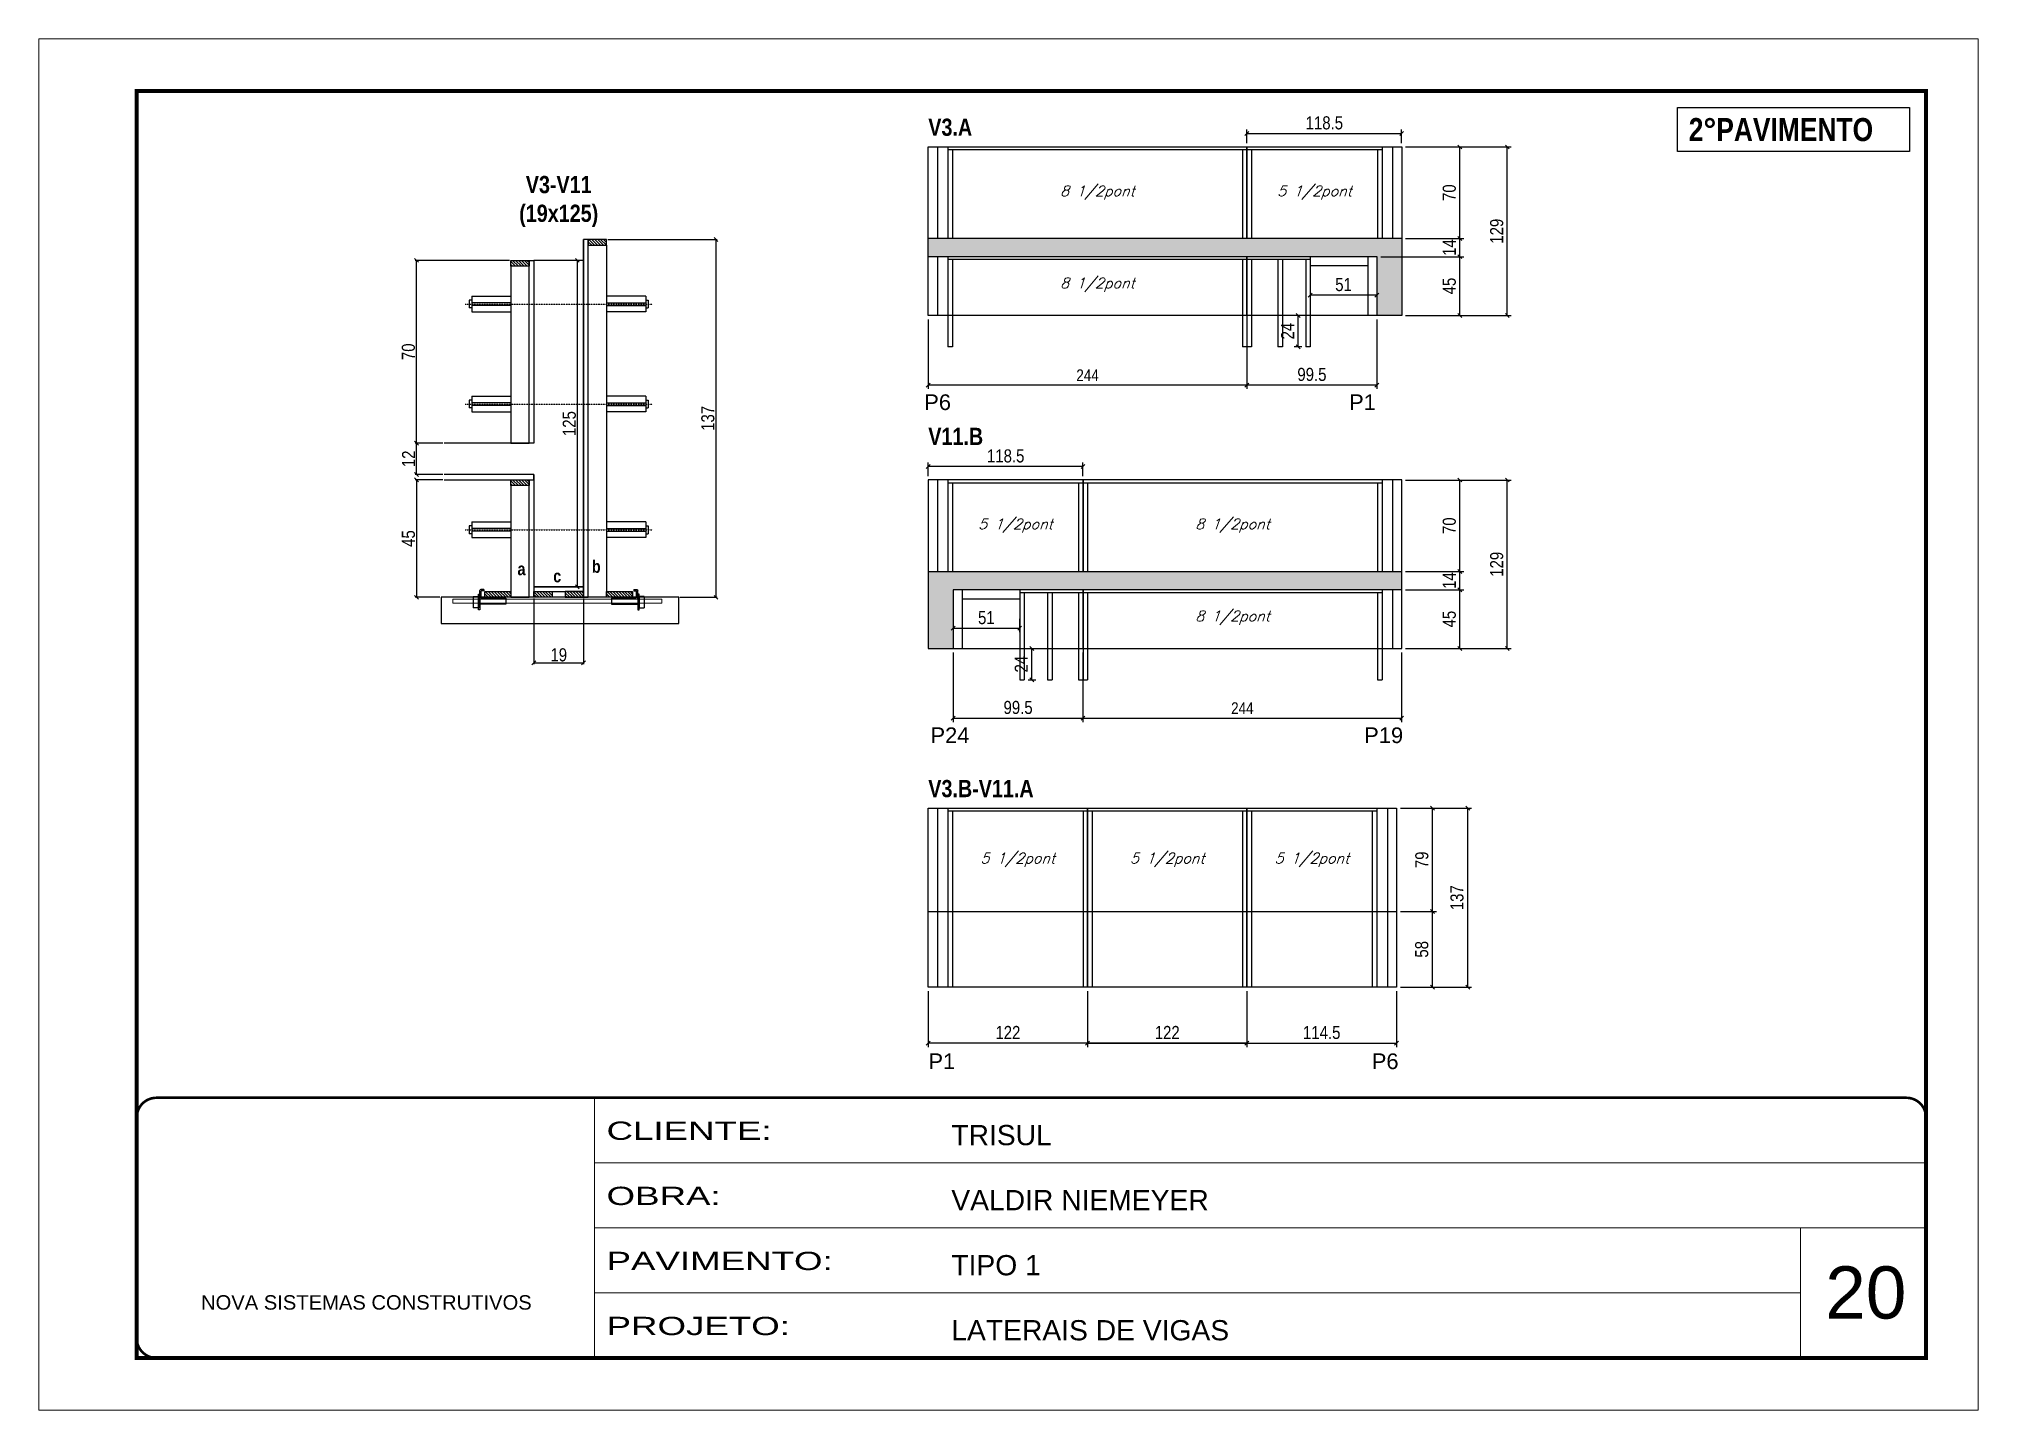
# Model space of a CAD drawing. Extents: x 3330 to 22105, y 1197 to 30204.
# Drawn here: x 17615 to 19100, y 24169 to 25219 of the extents above; entities that cross this region are included whole.
import ezdxf

# ---------------------------------------------------------------- set-up
doc = ezdxf.new("R2010")
doc.units = 0
for name, pattern in [('CONTINUO', [0]), ('DASHED', [0.75, 0.5, -0.25]), ('HIDDEN', [0.375, 0.25, -0.125])]:
    doc.linetypes.add(name, pattern=pattern)
for name, color, linetype in [('5', 5, 'Continuous'), ('barrote', 251, 'Continuous'), ('COTA', 241, 'Continuous'), ('detalhes', 4, 'Continuous'), ('NOMENCLATURA', 7, 'Continuous'), ('Painéis', 200, 'Continuous'), ('presilha', 1, 'Continuous'), ('SARR_2.2x10', 60, 'Continuous'), ('SARR_2.2x7', 40, 'Continuous'), ('SARR_3.5x7', 81, 'Continuous'), ('TENSOR', 3, 'Continuous'), ('texto', 7, 'Continuous')]:
    doc.layers.add(name, color=color, linetype=linetype)
for name, color, linetype, lineweight in [('CARIMBO', 255, 'Continuous', 9), ('CONCRETO', 251, 'Continuous', 25), ('Folhas', 255, 'Continuous', 9), ('SARRAFO DE PRESSAO', 251, 'DASHED', 9), ('SCO-___-LAJ', 2, 'Continuous', 0)]:
    doc.layers.add(name, color=color, linetype=linetype, lineweight=lineweight)
doc.styles.add('ARIAL', font='arial.ttf')
doc.styles.add('COTA TECNICA', font='techl___.ttf', dxfattribs={"height": 10})
doc.styles.add('COTA TECNICA 2X', font='techl___.ttf', dxfattribs={"height": 10})
doc.styles.add('COTA TECNICA-50', font='techl___.ttf', dxfattribs={"height": 9})
doc.styles.add('Romans', font='romans.shx')
doc.styles.get("Standard").update_dxf_attribs({"font": 'arial.ttf'})
doc.styles.add('TECNICA', font='techb___.ttf', dxfattribs={"height": 10})
doc.styles.add('Tecnologia', font='')
doc.styles.get('Tecnologia').set_extended_font_data('Forgotten Futurist')
doc.dimstyles.new('COTA PAINEL-50', dxfattribs={"dimtxt": 9, "dimasz": 3, "dimexe": 3, "dimexo": 3, "dimgap": 3, "dimtad": 1, "dimdec": 1, "dimzin": 12, "dimdsep": 46, "dimtxsty": 'COTA TECNICA-50', "dimblk1": 'OBLIQUE', "dimblk2": 'OBLIQUE', "dimsah": 1, "dimcen": 0.9, "dimclrd": 4, "dimclre": 4, "dimclrt": 240, "dimadec": 1, "dimazin": 3, "dimtfac": 1, "dimtdec": 1, "dimtmove": 0, "dimatfit": 3, "dimfxl": 1, "dimtolj": 1, "dimtzin": 12, "dimarcsym": 0})
doc.dimstyles.new('PAINEL', dxfattribs={"dimtxt": 10, "dimasz": 3, "dimexe": 3, "dimexo": 3, "dimgap": 3, "dimtad": 1, "dimdec": 1, "dimzin": 12, "dimdsep": 46, "dimtxsty": 'COTA TECNICA', "dimblk1": 'OBLIQUE', "dimblk2": 'OBLIQUE', "dimsah": 1, "dimcen": 0.9, "dimclrd": 4, "dimclre": 4, "dimclrt": 240, "dimadec": 1, "dimazin": 3, "dimtfac": 1, "dimtdec": 1, "dimtmove": 0, "dimatfit": 3, "dimfxl": 1, "dimtolj": 1, "dimtzin": 12, "dimarcsym": 0})
doc.dimstyles.new('SECAO', dxfattribs={"dimscale": 0.333333, "dimtxt": 5, "dimasz": 9, "dimexe": 3, "dimexo": 3, "dimgap": 3, "dimtad": 1, "dimdec": 1, "dimlfac": 0.5, "dimzin": 12, "dimdsep": 46, "dimtxsty": 'COTA TECNICA 2X', "dimblk1": 'OBLIQUE', "dimblk2": 'OBLIQUE', "dimsah": 1, "dimcen": 0.9, "dimclrd": 4, "dimclre": 4, "dimclrt": 240, "dimadec": 1, "dimazin": 3, "dimtfac": 1, "dimtdec": 1, "dimtmove": 0, "dimatfit": 3, "dimfxl": 1, "dimtolj": 1, "dimtzin": 12, "dimarcsym": 0})

msp = doc.modelspace()

# ---------------------------------------------------------------- texts
at = {"layer": '5', "linetype": 'Continuous'}
for s, rotation, p in [('P6', 359.99996, (18292.53, 24934.58)), ('P1', 359.99996, (18617.87, 24934.58)), ('P24', 0.00004, (18297.31, 24679.6)), ('P19', 0.00004, (18629.4, 24679.6)), ('P1', 359.99996, (18295.76, 24430)), ('P6', 359.99996, (18635.22, 24430))]:
    msp.add_text(s, height=12, rotation=rotation, dxfattribs=at).set_placement(p)
at = {"layer": 'CARIMBO', "style": 'ARIAL'}
msp.add_text('20', height=40, dxfattribs=at).set_placement((18982.42, 24238.97))
at = {"layer": 'detalhes', "style": 'TECNICA'}
for s, p in [('a', (17981.09, 24808.1)), ('b', (18038.05, 24810)), ('c', (18008.49, 24802.67))]:
    msp.add_text(s, height=9.6, dxfattribs=at).set_placement(p)
at = {"layer": 'NOMENCLATURA', "style": 'TECNICA'}
for s, height, p in [('V3.A', 13.2, (18295.63, 25144.54)), ('2°PAVIMENTO ', 17.6379, (18877.91, 25140.51)), ('V11.B', 13.2, (18295.63, 24907.79)), ('V3.B-V11.A', 13.2, (18295.63, 24638.18))]:
    msp.add_text(s, height=height, dxfattribs=at).set_placement(p)
at = {"layer": 'NOMENCLATURA', "insert": (18012.67, 25113.83), "char_height": 13.2, "attachment_point": 2, "style": 'TECNICA'}
msp.add_mtext_dynamic_manual_height_columns('V3-V11\\P(19x125)', width=300.2766, gutter_width=1, heights=[0], dxfattribs=at)
at = {"layer": 'texto', "color": 2, "char_height": 8, "attachment_point": 5, "style": 'Romans'}
for s, insert in [('{\\Q19;\\C256;8 1/2pont}', (18425.13, 25101.02)), ('{\\Q19;\\C256;5 1/2pont}', (18591.38, 25101.02)), ('{\\Q19;\\C256;8 1/2pont}', (18425.13, 25030.52)), ('{\\Q19;\\C256;5 1/2pont}', (18362.38, 24846.05)), ('{\\Q19;\\C256;8 1/2pont}', (18528.63, 24846.05)), ('{\\Q19;\\C256;8 1/2pont}', (18528.63, 24775.55)), ('{\\Q19;\\C256;5 1/2pont}', (18364.13, 24590.16)), ('{\\Q19;\\C256;5 1/2pont}', (18478.63, 24590.16)), ('{\\Q19;\\C256;5 1/2pont}', (18589.38, 24590.16))]:
    msp.add_mtext(s, dxfattribs=dict(at, insert=insert))

# ---------------------------------------------------------------- blocks, each defined once
blk = doc.blocks.new('9999999999')
at = {"color": 30, "linetype": 'CONTINUO'}
for p, q in [((98564.6, 34230.2), (98564.6, 34429.4)), ((98564.6, 34379.6), (99584, 34379.6)), ((98564.6, 34329.8), (99488, 34329.8)), ((99584, 34329.8), (99488, 34329.8)), ((99488, 34329.8), (99488, 34230.2)), ((98564.6, 34280), (99488, 34280))]:
    blk.add_line(p, q, dxfattribs=at)
at = {"color": 30, "linetype": 'CONTINUO', "const_width": 2}
blk.add_lwpolyline([(99584, 34230.2), (99584, 34414.4, 0.414214), (99569, 34429.4), (98229, 34429.4, 0.414214), (98214, 34414.4), (98214, 34245.2, 0.414214), (98229, 34230.2), (99584, 34230.2)], format="xyb", dxfattribs=at)
at = {"layer": 'Folhas'}
blk.add_lwpolyline([(98139, 34190.2), (99624, 34190.2), (99624, 35240.2), (98139, 35240.2)], close=True, dxfattribs=at)
at = {"layer": 'Folhas', "color": 30, "const_width": 3}
blk.add_lwpolyline([(98214, 34230.2), (99584, 34230.2), (99584, 35200.2), (98214, 35200.2)], close=True, dxfattribs=at)
at = {"color": 7, "linetype": 'Continuous', "ltscale": 5, "style": 'ARIAL'}
for s, height, p in [('TRISUL', 15.48, (98837.7, 34393.1)), ('VALDIR NIEMEYER', 15.483, (98837.7, 34343.3)), ('TIPO 1', 15.48, (98837.7, 34293.5)), ('NOVA SISTEMAS CONSTRUTIVOS', 11.059, (98263.2, 34267.2)), ('LATERAIS DE VIGAS', 15.483, (98837.7, 34243.7))]:
    blk.add_text(s, height=height, dxfattribs=at).set_placement(p)
at = {"layer": 'Folhas', "color": 7, "style": 'Tecnologia', "width": 1.5}
for s, p in [('CLIENTE:', (98573.7, 34397.2)), ('OBRA:', (98573.7, 34347.3)), ('PAVIMENTO:', (98573.7, 34297.5)), ('PROJETO:', (98573.7, 34247.7))]:
    blk.add_text(s, height=14, dxfattribs=at).set_placement(p)
blk = doc.blocks.new('_Oblique')
at = {"color": 0, "linetype": 'ByBlock', "lineweight": -2}
blk.add_line((-0.5, -0.5), (0.5, 0.5), dxfattribs=at)
blk = doc.blocks.new('*D2497')
at = {"layer": 'COTA', "color": 4, "lineweight": -2, "transparency": 16777216}
for p, q in [((17924, 24881.2), (17902.8, 24881.2)), ((17903.8, 24881.2), (17903.8, 24791.2)), ((17921.6, 24791.2), (17902.8, 24791.2))]:
    blk.add_line(p, q, dxfattribs=at)
at = {"layer": 'Defpoints', "color": 0, "transparency": 16777216}
for p in [(17925, 24881.2), (17903.8, 24791.2), (17922.6, 24791.2)]:
    blk.add_point(p, dxfattribs=at)
at = {"layer": 'COTA', "color": 4, "lineweight": -2, "transparency": 16777216, "xscale": 3, "yscale": 3, "zscale": 3}
for p, rotation in [((17903.8, 24881.2), 90), ((17903.8, 24791.2), 270)]:
    blk.add_blockref('_Oblique', p, dxfattribs=dict(at, rotation=rotation))
at = {"layer": 'COTA', "color": 240, "transparency": 16777216, "insert": (17897.6, 24836.2), "char_height": 10, "attachment_point": 5, "rotation": 90, "style": 'COTA TECNICA 2X'}
blk.add_mtext('\\A1;45', dxfattribs=at)
blk = doc.blocks.new('*D2498')
at = {"layer": 'COTA', "color": 4, "lineweight": -2, "transparency": 16777216}
for p, q in [((17924, 24909.2), (17902.8, 24909.2)), ((17903.8, 24885.2), (17903.8, 24909.2)), ((17924, 24885.2), (17902.8, 24885.2))]:
    blk.add_line(p, q, dxfattribs=at)
at = {"layer": 'Defpoints', "color": 0, "transparency": 16777216}
for p in [(17903.8, 24909.2), (17925, 24909.2), (17925, 24885.2)]:
    blk.add_point(p, dxfattribs=at)
at = {"layer": 'COTA', "color": 4, "lineweight": -2, "transparency": 16777216, "xscale": 3, "yscale": 3, "zscale": 3}
for p, rotation in [((17903.8, 24909.2), 90), ((17903.8, 24885.2), 270)]:
    blk.add_blockref('_Oblique', p, dxfattribs=dict(at, rotation=rotation))
at = {"layer": 'COTA', "color": 240, "transparency": 16777216, "insert": (17897.7, 24897.2), "char_height": 10, "attachment_point": 5, "rotation": 90, "style": 'COTA TECNICA 2X'}
blk.add_mtext('\\A1;12', dxfattribs=at)
blk = doc.blocks.new('*D2499')
at = {"layer": 'COTA', "color": 4, "lineweight": -2, "transparency": 16777216}
for p, q in [((17975.1, 25049.2), (17902.8, 25049.2)), ((17903.8, 24909.2), (17903.8, 25049.2)), ((17924, 24909.2), (17902.8, 24909.2))]:
    blk.add_line(p, q, dxfattribs=at)
at = {"layer": 'Defpoints', "color": 0, "transparency": 16777216}
for p in [(17903.8, 25049.2), (17976.1, 25049.2), (17925, 24909.2)]:
    blk.add_point(p, dxfattribs=at)
at = {"layer": 'COTA', "color": 4, "lineweight": -2, "transparency": 16777216, "xscale": 3, "yscale": 3, "zscale": 3}
for p, rotation in [((17903.8, 25049.2), 90), ((17903.8, 24909.2), 270)]:
    blk.add_blockref('_Oblique', p, dxfattribs=dict(at, rotation=rotation))
at = {"layer": 'COTA', "color": 240, "transparency": 16777216, "insert": (17897.6, 24979.2), "char_height": 10, "attachment_point": 5, "rotation": 90, "style": 'COTA TECNICA 2X'}
blk.add_mtext('\\A1;70', dxfattribs=at)
blk = doc.blocks.new('*D2500')
at = {"layer": 'COTA', "color": 4, "lineweight": -2, "transparency": 16777216}
for p, q in [((18030.7, 25049.2), (18025.9, 25049.2)), ((18026.9, 25049.2), (18026.9, 24799.2)), ((18030.7, 24799.2), (18025.9, 24799.2))]:
    blk.add_line(p, q, dxfattribs=at)
at = {"layer": 'Defpoints', "color": 0, "transparency": 16777216}
for p in [(18031.7, 25049.2), (18026.9, 24799.2), (18031.7, 24799.2)]:
    blk.add_point(p, dxfattribs=at)
at = {"layer": 'COTA', "color": 4, "lineweight": -2, "transparency": 16777216, "xscale": 3, "yscale": 3, "zscale": 3}
for p, rotation in [((18026.9, 25049.2), 90), ((18026.9, 24799.2), 270)]:
    blk.add_blockref('_Oblique', p, dxfattribs=dict(at, rotation=rotation))
at = {"layer": 'COTA', "color": 240, "transparency": 16777216, "insert": (18020.8, 24924.2), "char_height": 10, "attachment_point": 5, "rotation": 90, "style": 'COTA TECNICA 2X'}
blk.add_mtext('\\A1;125', dxfattribs=at)
blk = doc.blocks.new('PRESILHA METÁLICA 1')
at = {"layer": 'presilha'}
for p, q in [((0, 13), (6, 13)), ((0, 13), (0, 0)), ((6, 0), (0, 0)), ((6, 15.5), (7.5, 15.5)), ((6, -2.5), (6, 15.5)), ((6, 13), (6, 0)), ((7.5, 10.6), (7.5, 19.9)), ((7.5, 15.5), (7.5, -2.5)), ((37.5, 4.1), (7.5, 4.1)), ((12, 21), (8.6, 21)), ((9, 11.6), (9, 18.9)), ((12, 19.5), (9.6, 19.5)), ((37.5, 11), (9.6, 11)), ((12, 21), (12, 19.5)), ((37.5, 11), (37.5, 4.1)), ((7.5, -2.5), (6, -2.5))]:
    blk.add_line(p, q, dxfattribs=at)
for centre, radius, start, end in [((8.6, 19.9), 1.14, 90, 180), ((9.6, 18.9), 0.57, 90, 180), ((9.6, 11.6), 0.57, 180, 270)]:
    blk.add_arc(centre, radius, start, end, dxfattribs=at)
blk = doc.blocks.new('*D2458')
at = {"layer": 'COTA', "color": 4, "lineweight": -2, "transparency": 16777216}
for p, q in [((17993.7, 24790.2), (17993.7, 24740)), ((18031.7, 24790.2), (18031.7, 24740)), ((17993.7, 24741), (18031.7, 24741))]:
    blk.add_line(p, q, dxfattribs=at)
at = {"layer": 'Defpoints', "color": 0, "transparency": 16777216}
for p in [(17993.7, 24791.2), (18031.7, 24791.2), (18031.7, 24741)]:
    blk.add_point(p, dxfattribs=at)
at = {"layer": 'COTA', "color": 4, "lineweight": -2, "transparency": 16777216, "xscale": 3, "yscale": 3, "zscale": 3, "rotation": 180}
blk.add_blockref('_Oblique', (17993.7, 24741), dxfattribs=at)
at = {"layer": 'COTA', "color": 4, "lineweight": -2, "transparency": 16777216, "xscale": 3, "yscale": 3, "zscale": 3}
blk.add_blockref('_Oblique', (18031.7, 24741), dxfattribs=at)
at = {"layer": 'COTA', "color": 240, "transparency": 16777216, "insert": (18012.7, 24747.1), "char_height": 10, "attachment_point": 5, "style": 'COTA TECNICA 2X'}
blk.add_mtext('\\A1;19', dxfattribs=at)
blk = doc.blocks.new('*D2459')
at = {"layer": 'COTA', "color": 4, "lineweight": -2, "transparency": 16777216}
for p, q in [((18050.3, 25065.2), (18134.1, 25065.2)), ((18133.1, 24791.2), (18133.1, 25065.2)), ((18105.5, 24791.2), (18134.1, 24791.2))]:
    blk.add_line(p, q, dxfattribs=at)
at = {"layer": 'Defpoints', "color": 0, "transparency": 16777216}
for p in [(18049.3, 25065.2), (18133.1, 25065.2), (18104.5, 24791.2)]:
    blk.add_point(p, dxfattribs=at)
at = {"layer": 'COTA', "color": 4, "lineweight": -2, "transparency": 16777216, "xscale": 3, "yscale": 3, "zscale": 3}
for p, rotation in [((18133.1, 25065.2), 90), ((18133.1, 24791.2), 270)]:
    blk.add_blockref('_Oblique', p, dxfattribs=dict(at, rotation=rotation))
at = {"layer": 'COTA', "color": 240, "transparency": 16777216, "insert": (18126.9, 24928.2), "char_height": 10, "attachment_point": 5, "rotation": 90, "style": 'COTA TECNICA 2X'}
blk.add_mtext('\\A1;137', dxfattribs=at)
blk = doc.blocks.new('*D2460')
at = {"layer": 'COTA', "color": 4, "linetype": 'ByBlock', "lineweight": -2, "transparency": 16777216}
for p, q in [((18295.6, 25004), (18295.6, 24950.7)), ((18539.6, 25004), (18539.6, 24950.7)), ((18539.6, 24953.7), (18295.6, 24953.7))]:
    blk.add_line(p, q, dxfattribs=at)
at = {"layer": 'Defpoints', "color": 0, "linetype": 'ByBlock', "transparency": 16777216}
for p in [(18295.6, 25007), (18539.6, 25007), (18295.6, 24953.7)]:
    blk.add_point(p, dxfattribs=at)
at = {"layer": 'COTA', "color": 4, "linetype": 'ByBlock', "lineweight": -2, "transparency": 16777216, "xscale": 3, "yscale": 3, "zscale": 3, "rotation": 180}
blk.add_blockref('_Oblique', (18295.6, 24953.7), dxfattribs=at)
at = {"layer": 'COTA', "color": 4, "linetype": 'ByBlock', "lineweight": -2, "transparency": 16777216, "xscale": 3, "yscale": 3, "zscale": 3}
blk.add_blockref('_Oblique', (18539.6, 24953.7), dxfattribs=at)
at = {"layer": 'COTA', "color": 240, "linetype": 'ByBlock', "transparency": 16777216, "insert": (18417.6, 24961.2), "char_height": 9, "attachment_point": 5, "style": 'COTA TECNICA-50'}
blk.add_mtext('\\A1;244', dxfattribs=at)
blk = doc.blocks.new('*D2461')
at = {"layer": 'COTA', "color": 4, "linetype": 'ByBlock', "lineweight": -2, "transparency": 16777216}
for p, q in [((18539.6, 25004), (18539.6, 24950.7)), ((18639.1, 25004), (18639.1, 24950.7)), ((18639.1, 24953.7), (18539.6, 24953.7))]:
    blk.add_line(p, q, dxfattribs=at)
at = {"layer": 'Defpoints', "color": 0, "linetype": 'ByBlock', "transparency": 16777216}
for p in [(18539.6, 25007), (18639.1, 25007), (18539.6, 24953.7)]:
    blk.add_point(p, dxfattribs=at)
at = {"layer": 'COTA', "color": 4, "linetype": 'ByBlock', "lineweight": -2, "transparency": 16777216, "xscale": 3, "yscale": 3, "zscale": 3, "rotation": 180}
blk.add_blockref('_Oblique', (18539.6, 24953.7), dxfattribs=at)
at = {"layer": 'COTA', "color": 4, "linetype": 'ByBlock', "lineweight": -2, "transparency": 16777216, "xscale": 3, "yscale": 3, "zscale": 3}
blk.add_blockref('_Oblique', (18639.1, 24953.7), dxfattribs=at)
at = {"layer": 'COTA', "color": 240, "linetype": 'ByBlock', "transparency": 16777216, "insert": (18589.4, 24961.8), "char_height": 10, "attachment_point": 5, "style": 'COTA TECNICA'}
blk.add_mtext('\\A1;99.5', dxfattribs=at)
blk = doc.blocks.new('*D2466')
at = {"layer": 'COTA', "color": 4, "linetype": 'ByBlock', "lineweight": -2, "transparency": 16777216}
for p, q in [((18581.6, 25007), (18575.9, 25007)), ((18578.9, 24983), (18578.9, 25007)), ((18581.6, 24983), (18575.9, 24983))]:
    blk.add_line(p, q, dxfattribs=at)
at = {"layer": 'Defpoints', "color": 0, "linetype": 'ByBlock', "transparency": 16777216}
for p in [(18578.9, 25007), (18584.6, 25007), (18584.6, 24983)]:
    blk.add_point(p, dxfattribs=at)
at = {"layer": 'COTA', "color": 4, "linetype": 'ByBlock', "lineweight": -2, "transparency": 16777216, "xscale": 3, "yscale": 3, "zscale": 3}
for p, rotation in [((18578.9, 25007), 90), ((18578.9, 24983), 270)]:
    blk.add_blockref('_Oblique', p, dxfattribs=dict(at, rotation=rotation))
at = {"layer": 'COTA', "color": 240, "linetype": 'ByBlock', "transparency": 16777216, "insert": (18570.8, 24995), "char_height": 10, "attachment_point": 5, "rotation": 90, "style": 'COTA TECNICA'}
blk.add_mtext('\\A1;24', dxfattribs=at)
blk = doc.blocks.new('*D2467')
at = {"layer": 'COTA', "color": 4, "linetype": 'ByBlock', "lineweight": -2, "transparency": 16777216}
for p, q in [((18295.6, 24489.7), (18295.6, 24446.9)), ((18417.6, 24489.7), (18417.6, 24446.9)), ((18417.6, 24449.9), (18295.6, 24449.9))]:
    blk.add_line(p, q, dxfattribs=at)
at = {"layer": 'Defpoints', "color": 0, "linetype": 'ByBlock', "transparency": 16777216}
for p in [(18295.6, 24492.7), (18417.6, 24492.7), (18295.6, 24449.9)]:
    blk.add_point(p, dxfattribs=at)
at = {"layer": 'COTA', "color": 4, "linetype": 'ByBlock', "lineweight": -2, "transparency": 16777216, "xscale": 3, "yscale": 3, "zscale": 3, "rotation": 180}
blk.add_blockref('_Oblique', (18295.6, 24449.9), dxfattribs=at)
at = {"layer": 'COTA', "color": 4, "linetype": 'ByBlock', "lineweight": -2, "transparency": 16777216, "xscale": 3, "yscale": 3, "zscale": 3}
blk.add_blockref('_Oblique', (18417.6, 24449.9), dxfattribs=at)
at = {"layer": 'COTA', "color": 240, "linetype": 'ByBlock', "transparency": 16777216, "insert": (18356.6, 24458), "char_height": 10, "attachment_point": 5, "style": 'COTA TECNICA'}
blk.add_mtext('\\A1;122', dxfattribs=at)
blk = doc.blocks.new('*D2468')
at = {"layer": 'COTA', "color": 4, "linetype": 'ByBlock', "lineweight": -2, "transparency": 16777216}
for p, q in [((18417.6, 24489.7), (18417.6, 24446.9)), ((18539.6, 24489.7), (18539.6, 24446.9)), ((18417.6, 24449.9), (18539.6, 24449.9))]:
    blk.add_line(p, q, dxfattribs=at)
at = {"layer": 'Defpoints', "color": 0, "linetype": 'ByBlock', "transparency": 16777216}
for p in [(18417.6, 24492.7), (18539.6, 24492.7), (18539.6, 24449.9)]:
    blk.add_point(p, dxfattribs=at)
at = {"layer": 'COTA', "color": 4, "linetype": 'ByBlock', "lineweight": -2, "transparency": 16777216, "xscale": 3, "yscale": 3, "zscale": 3, "rotation": 180}
blk.add_blockref('_Oblique', (18417.6, 24449.9), dxfattribs=at)
at = {"layer": 'COTA', "color": 4, "linetype": 'ByBlock', "lineweight": -2, "transparency": 16777216, "xscale": 3, "yscale": 3, "zscale": 3}
blk.add_blockref('_Oblique', (18539.6, 24449.9), dxfattribs=at)
at = {"layer": 'COTA', "color": 240, "linetype": 'ByBlock', "transparency": 16777216, "insert": (18478.6, 24458), "char_height": 10, "attachment_point": 5, "style": 'COTA TECNICA'}
blk.add_mtext('\\A1;122', dxfattribs=at)
blk = doc.blocks.new('*D2469')
at = {"layer": 'COTA', "color": 4, "linetype": 'ByBlock', "lineweight": -2, "transparency": 16777216}
for p, q in [((18417.6, 24489.7), (18417.6, 24446.9)), ((18539.6, 24489.7), (18539.6, 24446.9)), ((18539.6, 24449.9), (18417.6, 24449.9))]:
    blk.add_line(p, q, dxfattribs=at)
at = {"layer": 'Defpoints', "color": 0, "linetype": 'ByBlock', "transparency": 16777216}
for p in [(18417.6, 24492.7), (18539.6, 24492.7), (18417.6, 24449.9)]:
    blk.add_point(p, dxfattribs=at)
at = {"layer": 'COTA', "color": 4, "linetype": 'ByBlock', "lineweight": -2, "transparency": 16777216, "xscale": 3, "yscale": 3, "zscale": 3, "rotation": 180}
blk.add_blockref('_Oblique', (18417.6, 24449.9), dxfattribs=at)
at = {"layer": 'COTA', "color": 4, "linetype": 'ByBlock', "lineweight": -2, "transparency": 16777216, "xscale": 3, "yscale": 3, "zscale": 3}
blk.add_blockref('_Oblique', (18539.6, 24449.9), dxfattribs=at)
at = {"layer": 'COTA', "color": 240, "linetype": 'ByBlock', "transparency": 16777216, "insert": (18478.6, 24458), "char_height": 10, "attachment_point": 5, "style": 'COTA TECNICA'}
blk.add_mtext('\\A1;122', dxfattribs=at)
blk = doc.blocks.new('*D2470')
at = {"layer": 'COTA', "color": 4, "linetype": 'ByBlock', "lineweight": -2, "transparency": 16777216}
for p, q in [((18539.6, 24489.7), (18539.6, 24446.9)), ((18654.1, 24489.7), (18654.1, 24446.9)), ((18539.6, 24449.9), (18654.1, 24449.9))]:
    blk.add_line(p, q, dxfattribs=at)
at = {"layer": 'Defpoints', "color": 0, "linetype": 'ByBlock', "transparency": 16777216}
for p in [(18539.6, 24492.7), (18654.1, 24492.7), (18654.1, 24449.9)]:
    blk.add_point(p, dxfattribs=at)
at = {"layer": 'COTA', "color": 4, "linetype": 'ByBlock', "lineweight": -2, "transparency": 16777216, "xscale": 3, "yscale": 3, "zscale": 3, "rotation": 180}
blk.add_blockref('_Oblique', (18539.6, 24449.9), dxfattribs=at)
at = {"layer": 'COTA', "color": 4, "linetype": 'ByBlock', "lineweight": -2, "transparency": 16777216, "xscale": 3, "yscale": 3, "zscale": 3}
blk.add_blockref('_Oblique', (18654.1, 24449.9), dxfattribs=at)
at = {"layer": 'COTA', "color": 240, "linetype": 'ByBlock', "transparency": 16777216, "insert": (18596.9, 24458), "char_height": 10, "attachment_point": 5, "style": 'COTA TECNICA'}
blk.add_mtext('\\A1;114.5', dxfattribs=at)
blk = doc.blocks.new('*D2471')
at = {"layer": 'COTA', "color": 4, "linetype": 'ByBlock', "lineweight": -2, "transparency": 16777216}
for p, q in [((18657.1, 24629.7), (18711.7, 24629.7)), ((18708.7, 24492.7), (18708.7, 24629.7)), ((18657.1, 24492.7), (18711.7, 24492.7))]:
    blk.add_line(p, q, dxfattribs=at)
at = {"layer": 'Defpoints', "color": 0, "linetype": 'ByBlock', "transparency": 16777216}
for p in [(18654.1, 24629.7), (18708.7, 24629.7), (18654.1, 24492.7)]:
    blk.add_point(p, dxfattribs=at)
at = {"layer": 'COTA', "color": 4, "linetype": 'ByBlock', "lineweight": -2, "transparency": 16777216, "xscale": 3, "yscale": 3, "zscale": 3}
for p, rotation in [((18708.7, 24629.7), 90), ((18708.7, 24492.7), 270)]:
    blk.add_blockref('_Oblique', p, dxfattribs=dict(at, rotation=rotation))
at = {"layer": 'COTA', "color": 240, "linetype": 'ByBlock', "transparency": 16777216, "insert": (18700.5, 24561.2), "char_height": 10, "attachment_point": 5, "rotation": 90, "style": 'COTA TECNICA'}
blk.add_mtext('\\A1;137', dxfattribs=at)
blk = doc.blocks.new('*D2198')
at = {"layer": 'COTA', "color": 4, "linetype": 'ByBlock', "lineweight": -2, "transparency": 16777216}
for p, q in [((18657.1, 24550.7), (18684.7, 24550.7)), ((18681.7, 24492.7), (18681.7, 24550.7)), ((18657.1, 24492.7), (18684.7, 24492.7))]:
    blk.add_line(p, q, dxfattribs=at)
at = {"layer": 'Defpoints', "color": 0, "linetype": 'ByBlock', "transparency": 16777216}
for p in [(18654.1, 24550.7), (18681.7, 24550.7), (18654.1, 24492.7)]:
    blk.add_point(p, dxfattribs=at)
at = {"layer": 'COTA', "color": 4, "linetype": 'ByBlock', "lineweight": -2, "transparency": 16777216, "xscale": 3, "yscale": 3, "zscale": 3}
for p, rotation in [((18681.7, 24550.7), 90), ((18681.7, 24492.7), 270)]:
    blk.add_blockref('_Oblique', p, dxfattribs=dict(at, rotation=rotation))
at = {"layer": 'COTA', "color": 240, "linetype": 'ByBlock', "transparency": 16777216, "insert": (18673.5, 24521.7), "char_height": 10, "attachment_point": 5, "rotation": 90, "style": 'COTA TECNICA'}
blk.add_mtext('\\A1;58', dxfattribs=at)
blk = doc.blocks.new('*D2199')
at = {"layer": 'COTA', "color": 4, "linetype": 'ByBlock', "lineweight": -2, "transparency": 16777216}
for p, q in [((18657.1, 24629.7), (18684.7, 24629.7)), ((18681.7, 24550.7), (18681.7, 24629.7)), ((18657.1, 24550.7), (18684.7, 24550.7))]:
    blk.add_line(p, q, dxfattribs=at)
at = {"layer": 'Defpoints', "color": 0, "linetype": 'ByBlock', "transparency": 16777216}
for p in [(18654.1, 24629.7), (18681.7, 24629.7), (18654.1, 24550.7)]:
    blk.add_point(p, dxfattribs=at)
at = {"layer": 'COTA', "color": 4, "linetype": 'ByBlock', "lineweight": -2, "transparency": 16777216, "xscale": 3, "yscale": 3, "zscale": 3}
for p, rotation in [((18681.7, 24629.7), 90), ((18681.7, 24550.7), 270)]:
    blk.add_blockref('_Oblique', p, dxfattribs=dict(at, rotation=rotation))
at = {"layer": 'COTA', "color": 240, "linetype": 'ByBlock', "transparency": 16777216, "insert": (18673.6, 24590.2), "char_height": 10, "attachment_point": 5, "rotation": 90, "style": 'COTA TECNICA'}
blk.add_mtext('\\A1;79', dxfattribs=at)
blk = doc.blocks.new('*D3691')
at = {"layer": 'COTA', "color": 4, "lineweight": -2, "transparency": 16777216}
for p, q in [((18539.6, 25139), (18539.6, 25149.3)), ((18539.6, 25146.3), (18658.1, 25146.3)), ((18658.1, 25139), (18658.1, 25149.3))]:
    blk.add_line(p, q, dxfattribs=at)
at = {"layer": 'Defpoints', "color": 0, "transparency": 16777216}
for p in [(18658.1, 25146.3), (18539.6, 25136), (18658.1, 25136)]:
    blk.add_point(p, dxfattribs=at)
at = {"layer": 'COTA', "color": 4, "lineweight": -2, "transparency": 16777216, "xscale": 3, "yscale": 3, "zscale": 3, "rotation": 180}
blk.add_blockref('_Oblique', (18539.6, 25146.3), dxfattribs=at)
at = {"layer": 'COTA', "color": 4, "lineweight": -2, "transparency": 16777216, "xscale": 3, "yscale": 3, "zscale": 3}
blk.add_blockref('_Oblique', (18658.1, 25146.3), dxfattribs=at)
at = {"layer": 'COTA', "color": 240, "transparency": 16777216, "insert": (18598.9, 25154.4), "char_height": 10, "attachment_point": 5, "style": 'COTA TECNICA'}
blk.add_mtext('\\A1;118.5', dxfattribs=at)
blk = doc.blocks.new('*D3692')
at = {"layer": 'COTA', "color": 4, "lineweight": -2, "transparency": 16777216}
for p, q in [((18588.1, 25029.6), (18588.1, 25019.5)), ((18639.1, 25022.5), (18588.1, 25022.5)), ((18639.1, 25029.6), (18639.1, 25019.5))]:
    blk.add_line(p, q, dxfattribs=at)
at = {"layer": 'Defpoints', "color": 0, "transparency": 16777216}
for p in [(18588.1, 25032.6), (18588.1, 25022.5), (18639.1, 25032.6)]:
    blk.add_point(p, dxfattribs=at)
at = {"layer": 'COTA', "color": 4, "lineweight": -2, "transparency": 16777216, "xscale": 3, "yscale": 3, "zscale": 3, "rotation": 180}
blk.add_blockref('_Oblique', (18588.1, 25022.5), dxfattribs=at)
at = {"layer": 'COTA', "color": 4, "lineweight": -2, "transparency": 16777216, "xscale": 3, "yscale": 3, "zscale": 3}
blk.add_blockref('_Oblique', (18639.1, 25022.5), dxfattribs=at)
at = {"layer": 'COTA', "color": 240, "transparency": 16777216, "insert": (18613.6, 25030.6), "char_height": 10, "attachment_point": 5, "style": 'COTA TECNICA'}
blk.add_mtext('\\A1;51', dxfattribs=at)
blk = doc.blocks.new('*D3693')
at = {"layer": 'COTA', "color": 4, "lineweight": -2, "transparency": 16777216}
for p, q in [((18642.1, 25052), (18705.7, 25052)), ((18702.7, 25007), (18702.7, 25052)), ((18661.1, 25007), (18705.7, 25007))]:
    blk.add_line(p, q, dxfattribs=at)
at = {"layer": 'Defpoints', "color": 0, "transparency": 16777216}
for p in [(18639.1, 25052), (18702.7, 25052), (18658.1, 25007)]:
    blk.add_point(p, dxfattribs=at)
at = {"layer": 'COTA', "color": 4, "lineweight": -2, "transparency": 16777216, "xscale": 3, "yscale": 3, "zscale": 3}
for p, rotation in [((18702.7, 25052), 90), ((18702.7, 25007), 270)]:
    blk.add_blockref('_Oblique', p, dxfattribs=dict(at, rotation=rotation))
at = {"layer": 'COTA', "color": 240, "transparency": 16777216, "insert": (18694.6, 25029.5), "char_height": 10, "attachment_point": 5, "rotation": 90, "style": 'COTA TECNICA'}
blk.add_mtext('\\A1;45', dxfattribs=at)
blk = doc.blocks.new('*D3694')
at = {"layer": 'COTA', "color": 4, "lineweight": -2, "transparency": 16777216}
for p, q in [((18642.1, 25052), (18705.7, 25052)), ((18661.1, 25066), (18705.7, 25066)), ((18702.7, 25052), (18702.7, 25066))]:
    blk.add_line(p, q, dxfattribs=at)
at = {"layer": 'Defpoints', "color": 0, "transparency": 16777216}
for p in [(18639.1, 25052), (18658.1, 25066), (18702.7, 25066)]:
    blk.add_point(p, dxfattribs=at)
at = {"layer": 'COTA', "color": 4, "lineweight": -2, "transparency": 16777216, "xscale": 3, "yscale": 3, "zscale": 3}
for p, rotation in [((18702.7, 25066), 90), ((18702.7, 25052), 270)]:
    blk.add_blockref('_Oblique', p, dxfattribs=dict(at, rotation=rotation))
at = {"layer": 'COTA', "color": 240, "transparency": 16777216, "insert": (18694.6, 25059), "char_height": 10, "attachment_point": 5, "rotation": 90, "style": 'COTA TECNICA'}
blk.add_mtext('\\A1;14', dxfattribs=at)
blk = doc.blocks.new('*D3695')
at = {"layer": 'COTA', "color": 4, "lineweight": -2, "transparency": 16777216}
for p, q in [((18661.1, 25136), (18705.7, 25136)), ((18702.7, 25066), (18702.7, 25136)), ((18661.1, 25066), (18705.7, 25066))]:
    blk.add_line(p, q, dxfattribs=at)
at = {"layer": 'Defpoints', "color": 0, "transparency": 16777216}
for p in [(18658.1, 25136), (18702.7, 25136), (18658.1, 25066)]:
    blk.add_point(p, dxfattribs=at)
at = {"layer": 'COTA', "color": 4, "lineweight": -2, "transparency": 16777216, "xscale": 3, "yscale": 3, "zscale": 3}
for p, rotation in [((18702.7, 25136), 90), ((18702.7, 25066), 270)]:
    blk.add_blockref('_Oblique', p, dxfattribs=dict(at, rotation=rotation))
at = {"layer": 'COTA', "color": 240, "transparency": 16777216, "insert": (18694.6, 25101), "char_height": 10, "attachment_point": 5, "rotation": 90, "style": 'COTA TECNICA'}
blk.add_mtext('\\A1;70', dxfattribs=at)
blk = doc.blocks.new('*D3696')
at = {"layer": 'COTA', "color": 4, "linetype": 'ByBlock', "lineweight": -2, "transparency": 16777216}
for p, q in [((18414.1, 24749), (18414.1, 24695.7)), ((18658.1, 24749), (18658.1, 24695.7)), ((18414.1, 24698.7), (18658.1, 24698.7))]:
    blk.add_line(p, q, dxfattribs=at)
at = {"layer": 'Defpoints', "color": 0, "linetype": 'ByBlock', "transparency": 16777216}
for p in [(18414.1, 24752), (18658.1, 24752), (18658.1, 24698.7)]:
    blk.add_point(p, dxfattribs=at)
at = {"layer": 'COTA', "color": 4, "linetype": 'ByBlock', "lineweight": -2, "transparency": 16777216, "xscale": 3, "yscale": 3, "zscale": 3, "rotation": 180}
blk.add_blockref('_Oblique', (18414.1, 24698.7), dxfattribs=at)
at = {"layer": 'COTA', "color": 4, "linetype": 'ByBlock', "lineweight": -2, "transparency": 16777216, "xscale": 3, "yscale": 3, "zscale": 3}
blk.add_blockref('_Oblique', (18658.1, 24698.7), dxfattribs=at)
at = {"layer": 'COTA', "color": 240, "linetype": 'ByBlock', "transparency": 16777216, "insert": (18536.1, 24706.3), "char_height": 9, "attachment_point": 5, "style": 'COTA TECNICA-50'}
blk.add_mtext('\\A1;244', dxfattribs=at)
blk = doc.blocks.new('*D3697')
at = {"layer": 'COTA', "color": 4, "linetype": 'ByBlock', "lineweight": -2, "transparency": 16777216}
for p, q in [((18314.6, 24749), (18314.6, 24695.7)), ((18414.1, 24749), (18414.1, 24695.7)), ((18314.6, 24698.7), (18414.1, 24698.7))]:
    blk.add_line(p, q, dxfattribs=at)
at = {"layer": 'Defpoints', "color": 0, "linetype": 'ByBlock', "transparency": 16777216}
for p in [(18314.6, 24752), (18414.1, 24752), (18414.1, 24698.7)]:
    blk.add_point(p, dxfattribs=at)
at = {"layer": 'COTA', "color": 4, "linetype": 'ByBlock', "lineweight": -2, "transparency": 16777216, "xscale": 3, "yscale": 3, "zscale": 3, "rotation": 180}
blk.add_blockref('_Oblique', (18314.6, 24698.7), dxfattribs=at)
at = {"layer": 'COTA', "color": 4, "linetype": 'ByBlock', "lineweight": -2, "transparency": 16777216, "xscale": 3, "yscale": 3, "zscale": 3}
blk.add_blockref('_Oblique', (18414.1, 24698.7), dxfattribs=at)
at = {"layer": 'COTA', "color": 240, "linetype": 'ByBlock', "transparency": 16777216, "insert": (18364.4, 24706.8), "char_height": 10, "attachment_point": 5, "style": 'COTA TECNICA'}
blk.add_mtext('\\A1;99.5', dxfattribs=at)
blk = doc.blocks.new('*D3698')
at = {"layer": 'COTA', "color": 4, "linetype": 'ByBlock', "lineweight": -2, "transparency": 16777216}
for p, q in [((18372.1, 24752), (18377.9, 24752)), ((18374.9, 24728), (18374.9, 24752)), ((18372.1, 24728), (18377.9, 24728))]:
    blk.add_line(p, q, dxfattribs=at)
at = {"layer": 'Defpoints', "color": 0, "linetype": 'ByBlock', "transparency": 16777216}
for p in [(18369.1, 24752), (18374.9, 24752), (18369.1, 24728)]:
    blk.add_point(p, dxfattribs=at)
at = {"layer": 'COTA', "color": 4, "linetype": 'ByBlock', "lineweight": -2, "transparency": 16777216, "xscale": 3, "yscale": 3, "zscale": 3}
for p, rotation in [((18374.9, 24752), 90), ((18374.9, 24728), 270)]:
    blk.add_blockref('_Oblique', p, dxfattribs=dict(at, rotation=rotation))
at = {"layer": 'COTA', "color": 240, "linetype": 'ByBlock', "transparency": 16777216, "insert": (18366.8, 24740), "char_height": 10, "attachment_point": 5, "rotation": 90, "style": 'COTA TECNICA'}
blk.add_mtext('\\A1;24', dxfattribs=at)
blk = doc.blocks.new('*D3699')
at = {"layer": 'COTA', "color": 4, "lineweight": -2, "transparency": 16777216}
for p, q in [((18295.6, 24884), (18295.6, 24894.3)), ((18414.1, 24891.3), (18295.6, 24891.3)), ((18414.1, 24884), (18414.1, 24894.3))]:
    blk.add_line(p, q, dxfattribs=at)
at = {"layer": 'Defpoints', "color": 0, "transparency": 16777216}
for p in [(18295.6, 24891.3), (18295.6, 24881), (18414.1, 24881)]:
    blk.add_point(p, dxfattribs=at)
at = {"layer": 'COTA', "color": 4, "lineweight": -2, "transparency": 16777216, "xscale": 3, "yscale": 3, "zscale": 3, "rotation": 180}
blk.add_blockref('_Oblique', (18295.6, 24891.3), dxfattribs=at)
at = {"layer": 'COTA', "color": 4, "lineweight": -2, "transparency": 16777216, "xscale": 3, "yscale": 3, "zscale": 3}
blk.add_blockref('_Oblique', (18414.1, 24891.3), dxfattribs=at)
at = {"layer": 'COTA', "color": 240, "transparency": 16777216, "insert": (18354.9, 24899.4), "char_height": 10, "attachment_point": 5, "style": 'COTA TECNICA'}
blk.add_mtext('\\A1;118.5', dxfattribs=at)
blk = doc.blocks.new('*D3700')
at = {"layer": 'COTA', "color": 4, "lineweight": -2, "transparency": 16777216}
for p, q in [((18314.6, 24774.6), (18314.6, 24764.5)), ((18365.6, 24774.6), (18365.6, 24764.5)), ((18314.6, 24767.5), (18365.6, 24767.5))]:
    blk.add_line(p, q, dxfattribs=at)
at = {"layer": 'Defpoints', "color": 0, "transparency": 16777216}
for p in [(18314.6, 24777.6), (18365.6, 24777.6), (18365.6, 24767.5)]:
    blk.add_point(p, dxfattribs=at)
at = {"layer": 'COTA', "color": 4, "lineweight": -2, "transparency": 16777216, "xscale": 3, "yscale": 3, "zscale": 3, "rotation": 180}
blk.add_blockref('_Oblique', (18314.6, 24767.5), dxfattribs=at)
at = {"layer": 'COTA', "color": 4, "lineweight": -2, "transparency": 16777216, "xscale": 3, "yscale": 3, "zscale": 3}
blk.add_blockref('_Oblique', (18365.6, 24767.5), dxfattribs=at)
at = {"layer": 'COTA', "color": 240, "transparency": 16777216, "insert": (18340.1, 24775.6), "char_height": 10, "attachment_point": 5, "style": 'COTA TECNICA'}
blk.add_mtext('\\A1;51', dxfattribs=at)
blk = doc.blocks.new('*D3705')
at = {"layer": 'COTA', "color": 4, "lineweight": -2, "transparency": 16777216}
for p, q in [((18661.1, 25136), (18742, 25136)), ((18739, 25007), (18739, 25136)), ((18661.1, 25007), (18742, 25007))]:
    blk.add_line(p, q, dxfattribs=at)
at = {"layer": 'Defpoints', "color": 0, "transparency": 16777216}
for p in [(18658.1, 25136), (18739, 25136), (18658.1, 25007)]:
    blk.add_point(p, dxfattribs=at)
at = {"layer": 'COTA', "color": 4, "lineweight": -2, "transparency": 16777216, "xscale": 3, "yscale": 3, "zscale": 3}
for p, rotation in [((18739, 25136), 90), ((18739, 25007), 270)]:
    blk.add_blockref('_Oblique', p, dxfattribs=dict(at, rotation=rotation))
at = {"layer": 'COTA', "color": 240, "transparency": 16777216, "insert": (18730.9, 25071.5), "char_height": 10, "attachment_point": 5, "rotation": 90, "style": 'COTA TECNICA'}
blk.add_mtext('\\A1;129', dxfattribs=at)
blk = doc.blocks.new('*D3707')
at = {"layer": 'COTA', "color": 4, "lineweight": -2, "transparency": 16777216}
for p, q in [((18661.1, 24797), (18705.7, 24797)), ((18702.7, 24752), (18702.7, 24797)), ((18661.1, 24752), (18705.7, 24752))]:
    blk.add_line(p, q, dxfattribs=at)
at = {"layer": 'Defpoints', "color": 0, "transparency": 16777216}
for p in [(18658.1, 24797), (18702.7, 24797), (18658.1, 24752)]:
    blk.add_point(p, dxfattribs=at)
at = {"layer": 'COTA', "color": 4, "lineweight": -2, "transparency": 16777216, "xscale": 3, "yscale": 3, "zscale": 3}
for p, rotation in [((18702.7, 24797), 90), ((18702.7, 24752), 270)]:
    blk.add_blockref('_Oblique', p, dxfattribs=dict(at, rotation=rotation))
at = {"layer": 'COTA', "color": 240, "transparency": 16777216, "insert": (18694.6, 24774.5), "char_height": 10, "attachment_point": 5, "rotation": 90, "style": 'COTA TECNICA'}
blk.add_mtext('\\A1;45', dxfattribs=at)
blk = doc.blocks.new('*D3708')
at = {"layer": 'COTA', "color": 4, "lineweight": -2, "transparency": 16777216}
for p, q in [((18661.1, 24811), (18705.7, 24811)), ((18702.7, 24797), (18702.7, 24811)), ((18661.1, 24797), (18705.7, 24797))]:
    blk.add_line(p, q, dxfattribs=at)
at = {"layer": 'Defpoints', "color": 0, "transparency": 16777216}
for p in [(18658.1, 24811), (18702.7, 24811), (18658.1, 24797)]:
    blk.add_point(p, dxfattribs=at)
at = {"layer": 'COTA', "color": 4, "lineweight": -2, "transparency": 16777216, "xscale": 3, "yscale": 3, "zscale": 3}
for p, rotation in [((18702.7, 24811), 90), ((18702.7, 24797), 270)]:
    blk.add_blockref('_Oblique', p, dxfattribs=dict(at, rotation=rotation))
at = {"layer": 'COTA', "color": 240, "transparency": 16777216, "insert": (18694.6, 24804), "char_height": 10, "attachment_point": 5, "rotation": 90, "style": 'COTA TECNICA'}
blk.add_mtext('\\A1;14', dxfattribs=at)
blk = doc.blocks.new('*D3709')
at = {"layer": 'COTA', "color": 4, "lineweight": -2, "transparency": 16777216}
for p, q in [((18661.1, 24881), (18705.7, 24881)), ((18702.7, 24811), (18702.7, 24881)), ((18661.1, 24811), (18705.7, 24811))]:
    blk.add_line(p, q, dxfattribs=at)
at = {"layer": 'Defpoints', "color": 0, "transparency": 16777216}
for p in [(18658.1, 24881), (18702.7, 24881), (18658.1, 24811)]:
    blk.add_point(p, dxfattribs=at)
at = {"layer": 'COTA', "color": 4, "lineweight": -2, "transparency": 16777216, "xscale": 3, "yscale": 3, "zscale": 3}
for p, rotation in [((18702.7, 24881), 90), ((18702.7, 24811), 270)]:
    blk.add_blockref('_Oblique', p, dxfattribs=dict(at, rotation=rotation))
at = {"layer": 'COTA', "color": 240, "transparency": 16777216, "insert": (18694.6, 24846), "char_height": 10, "attachment_point": 5, "rotation": 90, "style": 'COTA TECNICA'}
blk.add_mtext('\\A1;70', dxfattribs=at)
blk = doc.blocks.new('*D3706')
at = {"layer": 'COTA', "color": 4, "lineweight": -2, "transparency": 16777216}
for p, q in [((18661.1, 24881), (18742, 24881)), ((18739, 24752), (18739, 24881)), ((18661.1, 24752), (18742, 24752))]:
    blk.add_line(p, q, dxfattribs=at)
at = {"layer": 'Defpoints', "color": 0, "transparency": 16777216}
for p in [(18658.1, 24881), (18739, 24881), (18658.1, 24752)]:
    blk.add_point(p, dxfattribs=at)
at = {"layer": 'COTA', "color": 4, "lineweight": -2, "transparency": 16777216, "xscale": 3, "yscale": 3, "zscale": 3}
for p, rotation in [((18739, 24881), 90), ((18739, 24752), 270)]:
    blk.add_blockref('_Oblique', p, dxfattribs=dict(at, rotation=rotation))
at = {"layer": 'COTA', "color": 240, "transparency": 16777216, "insert": (18730.9, 24816.5), "char_height": 10, "attachment_point": 5, "rotation": 90, "style": 'COTA TECNICA'}
blk.add_mtext('\\A1;129', dxfattribs=at)

# ---------------------------------------------------------------- dimensions: what is measured, and where the dimension line sits
at = {"layer": 'COTA'}
for base, p1, p2, dimstyle, picture, middle in [((18658.13, 25146.25), (18539.63, 25136.02), (18658.13, 25136.02), 'PAINEL', '*D3691', (18598.88, 25154.38)), ((18588.13, 25022.48), (18639.13, 25032.57), (18588.13, 25032.57), 'PAINEL', '*D3692', (18613.63, 25030.59)), ((18031.67, 24740.99), (17993.67, 24791.2), (18031.67, 24791.2), 'SECAO', '*D2458', (18012.67, 24747.07))]:
    dim = msp.add_linear_dim(base=base, p1=p1, p2=p2, dimstyle=dimstyle, dxfattribs=at)
    dim.commit()
    dim.dimension.update_dxf_attribs({"geometry": picture, "text_midpoint": middle})
for base, p1, p2, angle, dimstyle, picture, middle in [((18702.72, 25136.02), (18658.13, 25066.02), (18658.13, 25136.02), 90, 'PAINEL', '*D3695', (18694.62, 25101.02)), ((18739.03, 25136.02), (18658.13, 25007.02), (18658.13, 25136.02), 90, 'PAINEL', '*D3705', (18730.95, 25071.52)), ((18133.13, 25065.2), (18104.53, 24791.2), (18049.27, 25065.2), 90, 'SECAO', '*D2459', (18126.91, 24928.2)), ((18702.72, 25052.02), (18658.13, 25007.02), (18639.13, 25052.02), 90, 'PAINEL', '*D3693', (18694.61, 25029.52)), ((17903.75, 25049.2), (17924.97, 24909.2), (17976.07, 25049.2), 90, 'SECAO', '*D2499', (17897.65, 24979.2)), ((18026.91, 24799.2), (18031.67, 25049.2), (18031.67, 24799.2), 90, 'SECAO', '*D2500', (18020.8, 24924.2)), ((17903.75, 24909.2), (17924.97, 24885.2), (17924.97, 24909.2), 90, 'SECAO', '*D2498', (17897.69, 24897.2)), ((18295.63, 24891.28), (18414.13, 24881.05), (18295.63, 24881.05), 180, 'PAINEL', '*D3699', (18354.88, 24899.41)), ((17903.75, 24791.2), (17924.97, 24881.2), (17922.61, 24791.2), 90, 'SECAO', '*D2497', (17897.64, 24836.2)), ((18702.72, 24881.05), (18658.13, 24811.05), (18658.13, 24881.05), 90, 'PAINEL', '*D3709', (18694.62, 24846.05)), ((18739.03, 24881.05), (18658.13, 24752.05), (18658.13, 24881.05), 90, 'PAINEL', '*D3706', (18730.95, 24816.55)), ((18702.72, 24797.05), (18658.13, 24752.05), (18658.13, 24797.05), 90, 'PAINEL', '*D3707', (18694.61, 24774.55)), ((18365.63, 24767.51), (18314.63, 24777.6), (18365.63, 24777.6), 180, 'PAINEL', '*D3700', (18340.13, 24775.62))]:
    dim = msp.add_linear_dim(base=base, p1=p1, p2=p2, angle=angle, dimstyle=dimstyle, dxfattribs=at)
    dim.commit()
    dim.dimension.update_dxf_attribs({"geometry": picture, "text_midpoint": middle})
for base, p1, p2, picture, middle in [((18702.72, 25066.02), (18639.13, 25052.02), (18658.13, 25066.02), '*D3694', (18702.72, 25059.02)), ((18702.72, 24811.05), (18658.13, 24797.05), (18658.13, 24811.05), '*D3708', (18702.72, 24804.05))]:
    dim = msp.add_linear_dim(base=base, p1=p1, p2=p2, angle=90, dimstyle='PAINEL', dxfattribs=at)
    dim.commit()
    dim.dimension.update_dxf_attribs({"geometry": picture, "text_midpoint": middle, "dimtype": 160})
at = {"layer": 'COTA', "linetype": 'ByBlock'}
for base, p1, p2, angle, picture, middle in [((18578.86, 25007.02), (18584.63, 24983.02), (18584.63, 25007.02), 90, '*D2466', (18570.79, 24995.02)), ((18414.13, 24698.71), (18314.63, 24752.05), (18414.13, 24752.05), 180, '*D3697', (18364.38, 24706.85)), ((18374.89, 24752.05), (18369.13, 24728.05), (18369.13, 24752.05), 90, '*D3698', (18366.82, 24740.05)), ((18708.74, 24629.66), (18654.13, 24492.66), (18654.13, 24629.66), 90, '*D2471', (18700.52, 24561.16)), ((18681.65, 24550.66), (18654.13, 24492.66), (18654.13, 24550.66), 90, '*D2198', (18673.52, 24521.66))]:
    dim = msp.add_linear_dim(base=base, p1=p1, p2=p2, angle=angle, dimstyle='PAINEL', dxfattribs=at)
    dim.commit()
    dim.dimension.update_dxf_attribs({"geometry": picture, "text_midpoint": middle})
for base, p1, p2, angle, dimstyle, override, picture, middle in [((18295.63, 24953.68), (18539.63, 25007.02), (18295.63, 25007.02), 180, 'COTA PAINEL-50', {"dimarcsym": 1}, '*D2460', (18417.63, 24961.25)), ((18658.13, 24698.71), (18414.13, 24752.05), (18658.13, 24752.05), 0, 'COTA PAINEL-50', {"dimarcsym": 1}, '*D3696', (18536.13, 24706.28)), ((18681.65, 24629.66), (18654.13, 24550.66), (18654.13, 24629.66), 90, 'PAINEL', {"dimtmove": 1}, '*D2199', (18673.55, 24590.16))]:
    dim = msp.add_linear_dim(base=base, p1=p1, p2=p2, angle=angle, dimstyle=dimstyle, override=override, dxfattribs=at)
    dim.commit()
    dim.dimension.update_dxf_attribs({"geometry": picture, "text_midpoint": middle})
for base, p1, p2, picture, middle in [((18539.63, 24953.68), (18639.13, 25007.02), (18539.63, 25007.02), '*D2461', (18589.38, 24961.82)), ((18295.63, 24449.9), (18417.63, 24492.66), (18295.63, 24492.66), '*D2467', (18356.63, 24457.96)), ((18539.63, 24449.9), (18417.63, 24492.66), (18539.63, 24492.66), '*D2468', (18478.63, 24457.96)), ((18417.63, 24449.9), (18539.63, 24492.66), (18417.63, 24492.66), '*D2469', (18478.63, 24457.96)), ((18654.13, 24449.9), (18539.63, 24492.66), (18654.13, 24492.66), '*D2470', (18596.88, 24458.01))]:
    dim = msp.add_linear_dim(base=base, p1=p1, p2=p2, dimstyle='PAINEL', dxfattribs=at)
    dim.commit()
    dim.dimension.update_dxf_attribs({"geometry": picture, "text_midpoint": middle})

# ---------------------------------------------------------------- hatches: boundary and pattern name
at = {"layer": 'COTA'}
h = msp.add_hatch(dxfattribs=at)
h.set_pattern_fill('AR-CONC', color=256, scale=0.03)
h.set_pattern_definition([(50, (0, 20.8343), (5.4655401, -0.47817257), [0.5715, -6.2865]), (355, (0, 20.8343), (-1.0573026, 5.7317054), [0.4572, -5.0292175]), (100.451445, (0.4555, 20.7945), (4.4082374, 5.2535326), [0.4857003, -5.3427073]), (46.1842, (0, 22.358), (8.1323712, -1.2612698), [0.85725, -9.42975]), (96.635558, (0.678, 22.253), (7.122124, 7.4227837), [0.7285507, -8.0140682]), (351.18415, (0, 22.358), (7.122124, 7.4227837), [0.685799, -7.543792]), (21, (0.762, 21.9773), (4.54843174, -3.06795595), [0.5715, -6.2865]), (326, (0.762, 21.9773), (1.8540609, 5.525639), [0.4572, -5.0292]), (71.451445, (1.141, 21.7217), (6.4024926, 2.4576831), [0.4857003, -5.3426981]), (37.5, (0, 20.8343), (0.0926581, 2.53665117), [0, -4.96824, 0, -5.1054, 0, -5.04825]), (7.5, (0, 20.8343), (2.00458988, 3.00541724), [0, -2.91084, 0, -4.85394, 0, -1.92405]), (327.5, (-1.6993, 20.8343), (4.06771786, -0.17186232), [0, -1.905, 0, -5.9436, 0, -7.8867]), (317.5, (-2.4613, 20.8343), (4.44387544, 0.76279473), [0, -2.4765, 0, -3.94716, 0, -5.6007])])
h.paths.add_polyline_path([(18639.13, 25007.02), (18658.13, 25007.02), (18658.13, 25066.02), (18539.63, 25066.02), (18295.63, 25066.02), (18295.63, 25052.02), (18539.63, 25052.02), (18639.13, 25052.02)])
h = msp.add_hatch(dxfattribs=at)
h.set_pattern_fill('AR-CONC', color=256, scale=0.03)
h.set_pattern_definition([(50, (0, -234.1377), (5.4655401, -0.47817257), [0.5715, -6.2865]), (355, (0, -234.138), (-1.0573026, 5.7317054), [0.4572, -5.0292175]), (100.451445, (0.4555, -234.1776), (4.4082374, 5.2535326), [0.4857003, -5.3427073]), (46.1842, (0, -232.614), (8.1323712, -1.2612698), [0.85725, -9.42975]), (96.635558, (0.678, -232.719), (7.122124, 7.4227837), [0.7285507, -8.0140682]), (351.18415, (0, -232.614), (7.122124, 7.4227837), [0.685799, -7.543792]), (21, (0.762, -232.9947), (4.54843174, -3.06795595), [0.5715, -6.2865]), (326, (0.762, -232.995), (1.8540609, 5.525639), [0.4572, -5.0292]), (71.451445, (1.141, -233.2504), (6.4024926, 2.4576831), [0.4857003, -5.3426981]), (37.5, (0, -234.1377), (0.0926581, 2.53665117), [0, -4.96824, 0, -5.1054, 0, -5.04825]), (7.5, (0, -234.1377), (2.00458988, 3.00541724), [0, -2.91084, 0, -4.85394, 0, -1.92405]), (327.5, (-1.6993, -234.1377), (4.06771786, -0.17186232), [0, -1.905, 0, -5.9436, 0, -7.8867]), (317.5, (-2.4613, -234.1377), (4.44387544, 0.76279473), [0, -2.4765, 0, -3.94716, 0, -5.6007])])
h.paths.add_polyline_path([(18314.63, 24797.05), (18414.13, 24797.05), (18658.13, 24797.05), (18658.13, 24811.05), (18414.13, 24811.05), (18295.63, 24811.05), (18295.63, 24752.05), (18314.63, 24752.05)])
at = {"layer": 'SARR_2.2x10'}
h = msp.add_hatch(dxfattribs=at)
h.set_pattern_fill('ANSI31', color=256, scale=0.5, angle=90)
h.set_pattern_definition([(135, (51149.6086, -98720.9677), (-1.122532015, -1.122532015), [])])
h.paths.add_polyline_path([(17956.07, 24795.6), (17956.07, 24791.2), (17976.07, 24791.2), (17976.07, 24795.6)])
h = msp.add_hatch(dxfattribs=at)
h.set_pattern_fill('ANSI31', color=256, scale=0.5, angle=90)
h.set_pattern_definition([(135, (51242.8086, -98720.9677), (-1.122532015, -1.122532015), [])])
h.paths.add_polyline_path([(18049.27, 24795.6), (18049.27, 24791.2), (18069.27, 24791.2), (18069.27, 24795.6)])
at = {"layer": 'SARR_2.2x7'}
h = msp.add_hatch(dxfattribs=at)
h.set_pattern_fill('ANSI31', color=256, scale=0.5, angle=90)
h.set_pattern_definition([(135, (51143.6086, -98451.3677), (-1.122532015, -1.122532015), [])])
h.paths.add_polyline_path([(18035.27, 25065.2), (18035.27, 25060.8), (18049.27, 25060.8), (18049.27, 25065.2)])
h = msp.add_hatch(dxfattribs=at)
h.set_pattern_fill('ANSI31', color=256, scale=0.5, angle=90)
h.set_pattern_definition([(135, (51143.6086, -98467.3677), (-1.122532015, -1.122532015), [])])
h.paths.add_polyline_path([(17990.07, 25049.2), (17990.07, 25044.8), (17976.07, 25044.8), (17976.07, 25049.2)])
h = msp.add_hatch(dxfattribs=at)
h.set_pattern_fill('ANSI31', color=256, scale=0.5, angle=90)
h.set_pattern_definition([(135, (51143.6086, -98635.3677), (-1.122532015, -1.122532015), [])])
h.paths.add_polyline_path([(17990.07, 24881.2), (17990.07, 24876.8), (17976.07, 24876.8), (17976.07, 24881.2)])
h = msp.add_hatch(dxfattribs=at)
h.set_pattern_fill('ANSI31', color=256, scale=0.5, angle=90)
h.set_pattern_definition([(135, (51229.2086, -98720.9677), (-1.122532015, -1.122532015), [])])
h.paths.add_polyline_path([(18007.67, 24791.2), (18007.67, 24795.6), (17993.67, 24795.6), (17993.67, 24791.2)])
h = msp.add_hatch(dxfattribs=at)
h.set_pattern_fill('ANSI31', color=256, scale=0.5, angle=90)
h.set_pattern_definition([(135, (51167.2086, -98720.9677), (-1.122532015, -1.122532015), [])])
h.paths.add_polyline_path([(18017.67, 24791.2), (18017.67, 24795.6), (18031.67, 24795.6), (18031.67, 24791.2)])

# ---------------------------------------------------------------- linework, layer by layer
at = {"ltscale": 3}
for p, q in [((17944.07, 25018.73), (17944.07, 25012.73)), ((17946.07, 25018.73), (17944.07, 25018.73)), ((17946.07, 25012.73), (17944.07, 25012.73)), ((17946.07, 25021.73), (17946.07, 25009.73)), ((17946.07, 25021.73), (17976.07, 25021.73)), ((17976.07, 25016.73), (17946.07, 25016.73)), ((17976.07, 25014.73), (17946.07, 25014.73)), ((17946.07, 25009.73), (17976.07, 25009.73)), ((18079.27, 25021.73), (18049.27, 25021.73)), ((18049.27, 25016.73), (18079.27, 25016.73)), ((18049.27, 25014.73), (18079.27, 25014.73)), ((18079.27, 25009.73), (18049.27, 25009.73)), ((18079.27, 25021.73), (18079.27, 25009.73)), ((18079.27, 25018.73), (18081.27, 25018.73)), ((18079.27, 25012.73), (18081.27, 25012.73)), ((18081.27, 25018.73), (18081.27, 25012.73)), ((17944.07, 24942.16), (17944.07, 24936.16)), ((17946.07, 24942.16), (17944.07, 24942.16)), ((17946.07, 24936.16), (17944.07, 24936.16)), ((17946.07, 24945.16), (17946.07, 24933.16)), ((17946.07, 24945.16), (17976.07, 24945.16)), ((17976.07, 24940.16), (17946.07, 24940.16)), ((17976.07, 24938.16), (17946.07, 24938.16)), ((17946.07, 24933.16), (17976.07, 24933.16)), ((18079.27, 24945.16), (18049.27, 24945.16)), ((18049.27, 24940.16), (18079.27, 24940.16)), ((18049.27, 24938.16), (18079.27, 24938.16)), ((18079.27, 24933.16), (18049.27, 24933.16)), ((18079.27, 24945.16), (18079.27, 24933.16)), ((18079.27, 24942.16), (18081.27, 24942.16)), ((18079.27, 24936.16), (18081.27, 24936.16)), ((18081.27, 24942.16), (18081.27, 24936.16)), ((17944.07, 24845.88), (17944.07, 24839.88)), ((17946.07, 24845.88), (17944.07, 24845.88)), ((17946.07, 24848.88), (17946.07, 24836.88)), ((17946.07, 24848.88), (17976.07, 24848.88)), ((18079.27, 24848.88), (18049.27, 24848.88)), ((18079.27, 24848.88), (18079.27, 24836.88)), ((18079.27, 24845.88), (18081.27, 24845.88)), ((18081.27, 24845.88), (18081.27, 24839.88)), ((17946.07, 24839.88), (17944.07, 24839.88)), ((17976.07, 24843.88), (17946.07, 24843.88)), ((17976.07, 24841.88), (17946.07, 24841.88)), ((17946.07, 24836.88), (17976.07, 24836.88)), ((18049.27, 24843.88), (18079.27, 24843.88)), ((18049.27, 24841.88), (18079.27, 24841.88)), ((18079.27, 24836.88), (18049.27, 24836.88)), ((18079.27, 24839.88), (18081.27, 24839.88))]:
    msp.add_line(p, q, dxfattribs=at)
at = {"layer": 'barrote'}
msp.add_lwpolyline([(17922.61, 24771.2), (18104.53, 24771.2), (18104.53, 24791.2), (17922.61, 24791.2)], close=True, dxfattribs=at)
at = {"layer": 'CONCRETO', "linetype": 'Continuous'}
for p, q in [((18031.67, 24791.2), (18031.67, 25065.2)), ((18031.67, 25049.2), (17993.67, 25049.2)), ((17993.67, 25049.2), (17993.67, 24909.2)), ((17993.67, 24909.2), (17924.97, 24909.2)), ((17993.67, 24885.2), (17993.67, 24795.2)), ((17993.67, 24799.2), (18031.67, 24799.2)), ((18031.67, 24799.2), (18031.67, 24791.2)), ((18031.67, 24791.2), (18031.67, 24799.2))]:
    msp.add_line(p, q, dxfattribs=at)
at = {"layer": 'COTA', "linetype": 'ByBlock'}
for p, q in [((18295.63, 25052.02), (18295.63, 25066.02)), ((18539.63, 25007.02), (18539.63, 24983.02)), ((18314.13, 24983.02), (18310.63, 24983.02)), ((18543.13, 24983.02), (18536.13, 24983.02)), ((18566.83, 24983.02), (18563.33, 24983.02)), ((18588.13, 24983.02), (18584.63, 24983.02)), ((18658.13, 24797.05), (18658.13, 24811.05)), ((18414.13, 24752.05), (18414.13, 24728.05)), ((18365.63, 24728.05), (18369.13, 24728.05)), ((18386.93, 24728.05), (18390.43, 24728.05)), ((18410.63, 24728.05), (18417.63, 24728.05)), ((18639.63, 24728.05), (18643.13, 24728.05))]:
    msp.add_line(p, q, dxfattribs=at)
at = {"layer": 'COTA'}
for p, q in [((18658.13, 25066.02), (18658.13, 25007.02)), ((18658.13, 25007.02), (18639.13, 25007.02)), ((18295.63, 24811.05), (18295.63, 24752.05)), ((18295.63, 24752.05), (18314.63, 24752.05))]:
    msp.add_line(p, q, dxfattribs=at)
at = {"layer": 'NOMENCLATURA'}
msp.add_lwpolyline([(18869.33, 25166.32), (19046.86, 25166.32), (19046.86, 25132.5), (18869.33, 25132.5)], close=True, dxfattribs=at)
at = {"layer": 'Painéis', "linetype": 'Continuous'}
for p, q in [((18539.63, 25007.02), (18539.63, 25052.02)), ((18414.13, 24752.05), (18414.13, 24797.05)), ((18295.63, 24550.66), (18654.13, 24550.66))]:
    msp.add_line(p, q, dxfattribs=at)
for points in [[(18295.63, 25136.02), (18539.63, 25136.02), (18539.63, 25066.02), (18295.63, 25066.02)], [(18539.63, 25136.02), (18658.13, 25136.02), (18658.13, 25066.02), (18539.63, 25066.02)], [(18295.63, 25052.02), (18539.63, 25052.02), (18539.63, 25007.02), (18295.63, 25007.02)], [(18539.63, 25052.02), (18639.13, 25052.02), (18639.13, 25007.02), (18539.63, 25007.02)], [(18414.13, 24881.05), (18295.63, 24881.05), (18295.63, 24811.05), (18414.13, 24811.05)], [(18658.13, 24881.05), (18414.13, 24881.05), (18414.13, 24811.05), (18658.13, 24811.05)], [(18031.67, 24799.2), (17993.67, 24799.2), (17993.67, 24795.6), (18031.67, 24795.6)], [(18414.13, 24797.05), (18314.63, 24797.05), (18314.63, 24752.05), (18414.13, 24752.05)], [(18658.13, 24797.05), (18414.13, 24797.05), (18414.13, 24752.05), (18658.13, 24752.05)], [(18295.63, 24629.66), (18417.63, 24629.66), (18417.63, 24492.66), (18295.63, 24492.66)], [(18417.63, 24629.66), (18539.63, 24629.66), (18539.63, 24492.66), (18417.63, 24492.66)], [(18539.63, 24629.66), (18654.13, 24629.66), (18654.13, 24492.66), (18539.63, 24492.66)]]:
    msp.add_lwpolyline(points, close=True, dxfattribs=at)
at = {"layer": 'Painéis', "linetype": 'Continuous', "elevation": 0}
for points in [[(18035.27, 24791.2), (18035.27, 25065.2), (18031.67, 25065.2), (18031.67, 24791.2)], [(17990.07, 24909.2), (17990.07, 25049.2), (17993.67, 25049.2), (17993.67, 24909.2)], [(17990.07, 24791.2), (17990.07, 24881.2), (17993.67, 24881.2), (17993.67, 24791.2)]]:
    msp.add_lwpolyline(points, close=True, dxfattribs=at)
at = {"layer": 'Painéis', "linetype": 'Continuous'}
msp.add_lwpolyline([(17924.97, 24881.2), (17993.67, 24881.2), (17993.67, 24885.2), (17924.97, 24885.2)], dxfattribs=at)
at = {"layer": 'SARR_2.2x10', "elevation": 0}
for points in [[(17956.07, 24795.6), (17976.07, 24795.6), (17976.07, 24791.2), (17956.07, 24791.2)], [(18049.27, 24795.6), (18069.27, 24795.6), (18069.27, 24791.2), (18049.27, 24791.2)]]:
    msp.add_lwpolyline(points, close=True, dxfattribs=at)
at = {"layer": 'SARR_2.2x7', "linetype": 'Continuous'}
for p, q in [((18302.63, 25136.02), (18302.63, 25066.02)), ((18539.63, 25133.82), (18310.63, 25133.82)), ((18643.13, 25133.82), (18539.63, 25133.82)), ((18651.13, 25136.02), (18651.13, 25066.02)), ((18302.63, 25052.02), (18302.63, 25007.02)), ((18632.13, 25052.02), (18632.13, 25007.02)), ((18539.63, 25049.82), (18310.63, 25049.82)), ((18588.13, 25049.82), (18539.63, 25049.82)), ((18632.13, 25045.02), (18588.13, 25045.02)), ((18302.63, 24881.05), (18302.63, 24811.05)), ((18310.63, 24878.85), (18414.13, 24878.85)), ((18414.13, 24878.85), (18643.13, 24878.85)), ((18651.13, 24881.05), (18651.13, 24811.05)), ((18321.63, 24797.05), (18321.63, 24752.05)), ((18321.63, 24790.05), (18365.63, 24790.05)), ((18365.63, 24794.85), (18414.13, 24794.85)), ((18414.13, 24794.85), (18643.13, 24794.85)), ((18651.13, 24797.05), (18651.13, 24752.05)), ((18302.63, 24629.66), (18302.63, 24492.66)), ((18417.63, 24627.46), (18310.63, 24627.46)), ((18539.63, 24627.46), (18417.63, 24627.46)), ((18639.13, 24627.46), (18539.63, 24627.46)), ((18647.13, 24629.66), (18647.13, 24492.66))]:
    msp.add_line(p, q, dxfattribs=at)
at = {"layer": 'SARR_2.2x7'}
for points in [[(18049.27, 25065.2), (18035.27, 25065.2), (18035.27, 25060.8), (18049.27, 25060.8)], [(17976.07, 25049.2), (17990.07, 25049.2), (17990.07, 25044.8), (17976.07, 25044.8)], [(17976.07, 24881.2), (17990.07, 24881.2), (17990.07, 24876.8), (17976.07, 24876.8)], [(17993.67, 24795.6), (18007.67, 24795.6), (18007.67, 24791.2), (17993.67, 24791.2)], [(18031.67, 24795.6), (18017.67, 24795.6), (18017.67, 24791.2), (18031.67, 24791.2)]]:
    msp.add_lwpolyline(points, close=True, dxfattribs=at)
at = {"layer": 'SARR_3.5x7'}
for p, q in [((18310.63, 25136.02), (18310.63, 25066.02)), ((18314.13, 25133.82), (18314.13, 25066.02)), ((18536.13, 25133.82), (18536.13, 25066.02)), ((18543.13, 25133.82), (18543.13, 25066.02)), ((18639.63, 25133.82), (18639.63, 25066.02)), ((18643.13, 25136.02), (18643.13, 25066.02)), ((18310.63, 25052.02), (18310.63, 24983.02)), ((18588.13, 25052.02), (18588.13, 24983.02)), ((18314.13, 25049.82), (18314.13, 24983.02)), ((18536.13, 25049.82), (18536.13, 24983.02)), ((18543.13, 25049.82), (18543.13, 24983.02)), ((18563.33, 25049.82), (18563.33, 24983.02)), ((18566.83, 25049.82), (18566.83, 24983.02)), ((18584.63, 25049.82), (18584.63, 24983.02)), ((18310.63, 24881.05), (18310.63, 24811.05)), ((18314.13, 24878.85), (18314.13, 24811.05)), ((18410.63, 24878.85), (18410.63, 24811.05)), ((18417.63, 24878.85), (18417.63, 24811.05)), ((18639.63, 24878.85), (18639.63, 24811.05)), ((18643.13, 24881.05), (18643.13, 24811.05)), ((18365.63, 24797.05), (18365.63, 24728.05)), ((18369.13, 24794.85), (18369.13, 24728.05)), ((18386.93, 24794.85), (18386.93, 24728.05)), ((18390.43, 24794.85), (18390.43, 24728.05)), ((18410.63, 24794.85), (18410.63, 24728.05)), ((18417.63, 24794.85), (18417.63, 24728.05)), ((18639.63, 24794.85), (18639.63, 24728.05)), ((18643.13, 24797.05), (18643.13, 24728.05)), ((18310.63, 24629.66), (18310.63, 24492.66)), ((18314.13, 24627.46), (18314.13, 24492.66)), ((18414.13, 24627.46), (18414.13, 24492.66)), ((18421.13, 24627.46), (18421.13, 24492.66)), ((18536.13, 24627.46), (18536.13, 24492.66)), ((18543.13, 24627.46), (18543.13, 24492.66)), ((18635.63, 24627.46), (18635.63, 24492.66)), ((18639.13, 24629.66), (18639.13, 24492.66))]:
    msp.add_line(p, q, dxfattribs=at)
at = {"layer": 'SARR_3.5x7', "elevation": 0}
for points in [[(18035.27, 25060.8), (18049.27, 25060.8), (18049.27, 24791.2), (18035.27, 24791.2)], [(17990.07, 25044.8), (17976.07, 25044.8), (17976.07, 24909.2), (17990.07, 24909.2)], [(17990.07, 24876.8), (17976.07, 24876.8), (17976.07, 24791.2), (17990.07, 24791.2)]]:
    msp.add_lwpolyline(points, close=True, dxfattribs=at)
at = {"layer": 'SCO-___-LAJ', "color": 1}
msp.add_lwpolyline([(17931.62, 24789.87), (18091.51, 24789.87), (18091.51, 24786.67), (17931.62, 24786.67)], close=True, dxfattribs=at)
at = {"layer": 'TENSOR', "linetype": 'HIDDEN', "ltscale": 0.5}
for p, q in [((17941.07, 25015.73), (18084.27, 25015.73)), ((17941.07, 24939.16), (18084.27, 24939.16)), ((17941.07, 24842.88), (18084.27, 24842.88))]:
    msp.add_line(p, q, dxfattribs=at)

# ---------------------------------------------------------------- block references
at = {"layer": 'presilha', "yscale": 0.6666666666666666, "zscale": 0.6666666666666666}
for p, xscale in [((17947.2, 24783.24), 0.6666666666666666), ((18078.14, 24783.24), -0.6666666666666666)]:
    msp.add_blockref('PRESILHA METÁLICA 1', p, dxfattribs=dict(at, xscale=xscale))
at = {"layer": 'SARRAFO DE PRESSAO', "color": 6, "linetype": 'ByBlock'}
msp.add_blockref('9999999999', (-80524.42, -10021.38), dxfattribs=at)

msp.set_redraw_order([(e.dxf.handle, doc.entitydb.next_handle()) for e in msp.query("TEXT MTEXT ATTDEF DIMENSION ARC_DIMENSION")])  # texts and dimensions are drawn at this point

doc.saveas('drawing.dxf')
